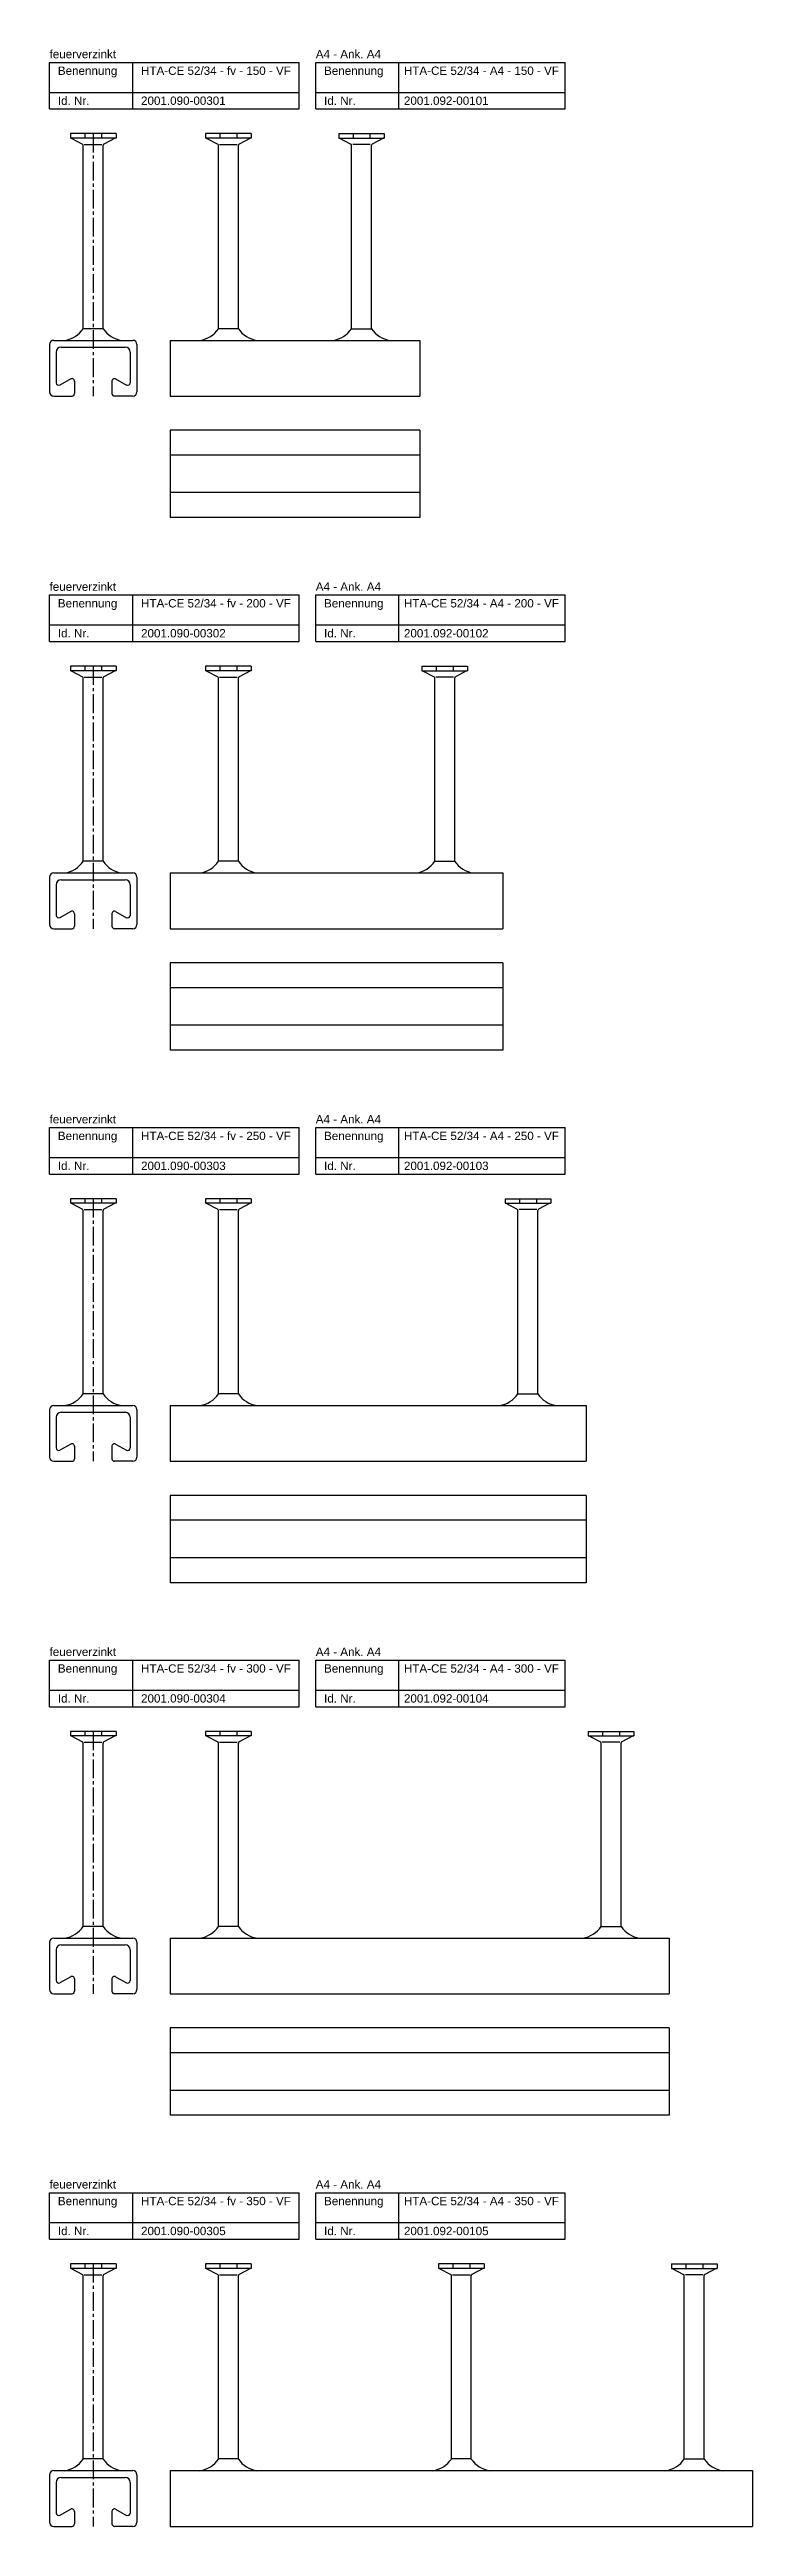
# Model space of a CAD drawing. Header units: inches. Extents: x 9 to 6151, y 3 to 3165.
# Drawn here: x 9 to 431, y 1676 to 3165 of the extents above; entities that cross this region are included whole.
import ezdxf

# ---------------------------------------------------------------- set-up
doc = ezdxf.new("R2010")
doc.units = ezdxf.units.IN
doc.header["$MEASUREMENT"] = 0
doc.linetypes.add('MITTE2', pattern=[1.125, 0.75, -0.125, 0.125, -0.125])
doc.layers.add('HALFEN', color=2, linetype='Continuous')
doc.styles.add('ARIAL50', font='arial.ttf', dxfattribs={"height": 5})

msp = doc.modelspace()

# ---------------------------------------------------------------- texts
at = {"layer": 'HALFEN', "style": 'ARIAL50'}
for s, p in [('feuerverzinkt', (8.9, 3159.5)), ('A4 - Ank. A4', (168.9, 3159.5)), ('Benennung', (13.9, 3149.5)), ('HTA-CE 52/34 - fv - 150 - VF', (63.9, 3149.5)), ('Benennung', (173.9, 3149.5)), ('HTA-CE 52/34 - A4 - 150 - VF', (221.9, 3149.5)), ('Id. Nr.', (13.9, 3131.5)), ('2001.090-00301', (63.9, 3131.5)), ('Id. Nr.', (173.9, 3131.5)), ('2001.092-00101', (221.9, 3131.5)), ('feuerverzinkt', (8.9, 2839.5)), ('A4 - Ank. A4', (168.9, 2839.5)), ('Benennung', (13.9, 2829.5)), ('HTA-CE 52/34 - fv - 200 - VF', (63.9, 2829.5)), ('Benennung', (173.9, 2829.5)), ('HTA-CE 52/34 - A4 - 200 - VF', (221.9, 2829.5)), ('Id. Nr.', (13.9, 2811.5)), ('2001.090-00302', (63.9, 2811.5)), ('Id. Nr.', (173.9, 2811.5)), ('2001.092-00102', (221.9, 2811.5)), ('feuerverzinkt', (8.9, 2519.5)), ('A4 - Ank. A4', (168.9, 2519.5)), ('Benennung', (13.9, 2509.5)), ('HTA-CE 52/34 - fv - 250 - VF', (63.9, 2509.5)), ('Benennung', (173.9, 2509.5)), ('HTA-CE 52/34 - A4 - 250 - VF', (221.9, 2509.5)), ('Id. Nr.', (13.9, 2491.5)), ('2001.090-00303', (63.9, 2491.5)), ('Id. Nr.', (173.9, 2491.5)), ('2001.092-00103', (221.9, 2491.5)), ('feuerverzinkt', (8.9, 2199.5)), ('A4 - Ank. A4', (168.9, 2199.5)), ('Benennung', (13.9, 2189.5)), ('HTA-CE 52/34 - fv - 300 - VF', (63.9, 2189.5)), ('Benennung', (173.9, 2189.5)), ('HTA-CE 52/34 - A4 - 300 - VF', (221.9, 2189.5)), ('Id. Nr.', (13.9, 2171.5)), ('2001.090-00304', (63.9, 2171.5)), ('Id. Nr.', (173.9, 2171.5)), ('2001.092-00104', (221.9, 2171.5)), ('feuerverzinkt', (8.9, 1879.5)), ('A4 - Ank. A4', (168.9, 1879.5)), ('Benennung', (13.9, 1869.5)), ('HTA-CE 52/34 - fv - 350 - VF', (63.9, 1869.5)), ('Benennung', (173.9, 1869.5)), ('HTA-CE 52/34 - A4 - 350 - VF', (221.9, 1869.5)), ('Id. Nr.', (13.9, 1851.5)), ('2001.090-00305', (63.9, 1851.5)), ('Id. Nr.', (173.9, 1851.5)), ('2001.092-00105', (221.9, 1851.5))]:
    msp.add_text(s, height=5, dxfattribs=at).set_placement(p)

# ---------------------------------------------------------------- linework, layer by layer
at = {"layer": 'HALFEN'}
for p, q in [((8.9, 3157), (158.9, 3157)), ((8.9, 3129), (8.9, 3157)), ((58.9, 3129), (58.9, 3157)), ((158.9, 3129), (158.9, 3157)), ((168.9, 3157), (318.9, 3157)), ((168.9, 3129), (168.9, 3157)), ((218.9, 3129), (218.9, 3157)), ((318.9, 3129), (318.9, 3157)), ((8.9, 3139), (158.9, 3139)), ((8.9, 3129), (158.9, 3129)), ((168.9, 3139), (318.9, 3139)), ((168.9, 3129), (318.9, 3129)), ((48.9, 3114.2), (21.4, 3114.2)), ((21.4, 3114.2), (21.4, 3111.5)), ((48.9, 3111.5), (21.4, 3111.5)), ((21.9, 3111.5), (28.7, 3107.9)), ((30.1, 3114.2), (30.1, 3111.5)), ((40.2, 3114.2), (40.2, 3111.5)), ((48.4, 3111.5), (41.6, 3107.9)), ((48.9, 3114.2), (48.9, 3111.5)), ((130.1, 3114.2), (102.7, 3114.2)), ((102.7, 3114.2), (102.7, 3111.5)), ((130.1, 3111.5), (102.7, 3111.5)), ((103.1, 3111.5), (110, 3107.9)), ((111.3, 3114.2), (111.3, 3111.5)), ((121.5, 3114.2), (121.5, 3111.5)), ((129.6, 3111.5), (122.8, 3107.9)), ((130.1, 3114.2), (130.1, 3111.5)), ((182.7, 3114.2), (210.1, 3114.2)), ((182.7, 3114.2), (182.7, 3111.5)), ((182.7, 3111.5), (210.1, 3111.5)), ((183.1, 3111.5), (190, 3107.9)), ((191.3, 3114.2), (191.3, 3111.5)), ((201.5, 3114.2), (201.5, 3111.5)), ((209.6, 3111.5), (202.8, 3107.9)), ((210.1, 3114.2), (210.1, 3111.5)), ((29.1, 2997), (29.1, 3107.2)), ((29.8, 3107.7), (40.4, 3107.7)), ((41.1, 2997), (41.1, 3107.2)), ((110.4, 2997), (110.4, 3107.2)), ((111, 3107.7), (121.7, 3107.7)), ((122.4, 2997), (122.4, 3107.2)), ((190.4, 2997), (190.4, 3107.2)), ((201.7, 3107.7), (191.1, 3107.7)), ((202.4, 2997), (202.4, 3107.2)), ((41.1, 2997), (29.1, 2997)), ((122.4, 2997), (110.4, 2997)), ((190.4, 2997), (202.4, 2997)), ((8.9, 2987.5), (8.9, 2959)), ((11.4, 2990), (58.9, 2990)), ((12.9, 2982.9), (12.9, 2964.3)), ((15.9, 2985.9), (54.4, 2985.9)), ((57.4, 2982.9), (57.4, 2964.3)), ((61.4, 2987.5), (61.4, 2959)), ((81.4, 2990), (231.4, 2990)), ((81.4, 2990), (81.4, 2956.5)), ((231.4, 2990), (231.4, 2956.5)), ((21.7, 2966.8), (15.1, 2963.1)), ((23.9, 2965.5), (23.9, 2958)), ((46.4, 2965.5), (46.4, 2958)), ((48.6, 2966.8), (55.2, 2963.1)), ((11.4, 2956.5), (22.4, 2956.5)), ((58.9, 2956.5), (47.9, 2956.5)), ((81.4, 2956.5), (231.4, 2956.5)), ((231.4, 2936), (81.4, 2936)), ((81.4, 2936), (81.4, 2883.5)), ((231.4, 2936), (231.4, 2883.5)), ((231.4, 2921), (81.4, 2921)), ((231.4, 2898.5), (81.4, 2898.5)), ((231.4, 2883.5), (81.4, 2883.5)), ((8.9, 2837), (158.9, 2837)), ((8.9, 2809), (8.9, 2837)), ((58.9, 2809), (58.9, 2837)), ((158.9, 2809), (158.9, 2837)), ((168.9, 2837), (318.9, 2837)), ((168.9, 2809), (168.9, 2837)), ((218.9, 2809), (218.9, 2837)), ((318.9, 2809), (318.9, 2837)), ((8.9, 2819), (158.9, 2819)), ((168.9, 2819), (318.9, 2819)), ((8.9, 2809), (158.9, 2809)), ((168.9, 2809), (318.9, 2809)), ((48.9, 2794.2), (21.4, 2794.2)), ((21.4, 2794.2), (21.4, 2791.5)), ((48.9, 2791.5), (21.4, 2791.5)), ((21.9, 2791.5), (28.7, 2787.9)), ((29.1, 2677), (29.1, 2787.2)), ((29.8, 2787.7), (40.4, 2787.7)), ((30.1, 2794.2), (30.1, 2791.5)), ((40.2, 2794.2), (40.2, 2791.5)), ((41.1, 2677), (41.1, 2787.2)), ((48.4, 2791.5), (41.6, 2787.9)), ((48.9, 2794.2), (48.9, 2791.5)), ((130.1, 2794.2), (102.7, 2794.2)), ((102.7, 2794.2), (102.7, 2791.5)), ((130.1, 2791.5), (102.7, 2791.5)), ((103.1, 2791.5), (110, 2787.9)), ((110.4, 2677), (110.4, 2787.2)), ((111, 2787.7), (121.7, 2787.7)), ((111.3, 2794.2), (111.3, 2791.5)), ((121.5, 2794.2), (121.5, 2791.5)), ((122.4, 2677), (122.4, 2787.2)), ((129.6, 2791.5), (122.8, 2787.9)), ((130.1, 2794.2), (130.1, 2791.5)), ((232.7, 2794.2), (260.1, 2794.2)), ((232.7, 2794.2), (232.7, 2791.5)), ((232.7, 2791.5), (260.1, 2791.5)), ((233.1, 2791.5), (240, 2787.9)), ((240.4, 2677), (240.4, 2787.2)), ((251.7, 2787.7), (241.1, 2787.7)), ((241.3, 2794.2), (241.3, 2791.5)), ((251.5, 2794.2), (251.5, 2791.5)), ((252.4, 2677), (252.4, 2787.2)), ((259.6, 2791.5), (252.8, 2787.9)), ((260.1, 2794.2), (260.1, 2791.5)), ((8.9, 2667.5), (8.9, 2639)), ((11.4, 2670), (58.9, 2670)), ((15.9, 2665.9), (54.4, 2665.9)), ((41.1, 2677), (29.1, 2677)), ((61.4, 2667.5), (61.4, 2639)), ((81.4, 2670), (281.4, 2670)), ((81.4, 2670), (81.4, 2636.5)), ((122.4, 2677), (110.4, 2677)), ((240.4, 2677), (252.4, 2677)), ((281.4, 2670), (281.4, 2636.5)), ((12.9, 2662.9), (12.9, 2644.3)), ((57.4, 2662.9), (57.4, 2644.3)), ((11.4, 2636.5), (22.4, 2636.5)), ((21.7, 2646.8), (15.1, 2643.1)), ((23.9, 2645.5), (23.9, 2638)), ((46.4, 2645.5), (46.4, 2638)), ((58.9, 2636.5), (47.9, 2636.5)), ((48.6, 2646.8), (55.2, 2643.1)), ((81.4, 2636.5), (281.4, 2636.5)), ((281.4, 2616), (81.4, 2616)), ((81.4, 2616), (81.4, 2563.5)), ((281.4, 2616), (281.4, 2563.5)), ((281.4, 2601), (81.4, 2601)), ((281.4, 2578.5), (81.4, 2578.5)), ((281.4, 2563.5), (81.4, 2563.5)), ((8.9, 2517), (158.9, 2517)), ((8.9, 2489), (8.9, 2517)), ((58.9, 2489), (58.9, 2517)), ((158.9, 2489), (158.9, 2517)), ((168.9, 2517), (318.9, 2517)), ((168.9, 2489), (168.9, 2517)), ((218.9, 2489), (218.9, 2517)), ((318.9, 2489), (318.9, 2517)), ((8.9, 2499), (158.9, 2499)), ((8.9, 2489), (158.9, 2489)), ((168.9, 2499), (318.9, 2499)), ((168.9, 2489), (318.9, 2489)), ((48.9, 2474.2), (21.4, 2474.2)), ((21.4, 2474.2), (21.4, 2471.5)), ((48.9, 2471.5), (21.4, 2471.5)), ((21.9, 2471.5), (28.7, 2467.9)), ((30.1, 2474.2), (30.1, 2471.5)), ((40.2, 2474.2), (40.2, 2471.5)), ((48.4, 2471.5), (41.6, 2467.9)), ((48.9, 2474.2), (48.9, 2471.5)), ((130.1, 2474.2), (102.7, 2474.2)), ((102.7, 2474.2), (102.7, 2471.5)), ((130.1, 2471.5), (102.7, 2471.5)), ((103.1, 2471.5), (110, 2467.9)), ((111.3, 2474.2), (111.3, 2471.5)), ((121.5, 2474.2), (121.5, 2471.5)), ((129.6, 2471.5), (122.8, 2467.9)), ((130.1, 2474.2), (130.1, 2471.5)), ((282.7, 2474.2), (310.1, 2474.2)), ((282.7, 2474.2), (282.7, 2471.5)), ((282.7, 2471.5), (310.1, 2471.5)), ((283.1, 2471.5), (290, 2467.9)), ((291.3, 2474.2), (291.3, 2471.5)), ((301.5, 2474.2), (301.5, 2471.5)), ((309.6, 2471.5), (302.8, 2467.9)), ((310.1, 2474.2), (310.1, 2471.5)), ((29.1, 2357), (29.1, 2467.2)), ((29.8, 2467.7), (40.4, 2467.7)), ((41.1, 2357), (41.1, 2467.2)), ((110.4, 2357), (110.4, 2467.2)), ((111, 2467.7), (121.7, 2467.7)), ((122.4, 2357), (122.4, 2467.2)), ((290.4, 2357), (290.4, 2467.2)), ((301.7, 2467.7), (291.1, 2467.7)), ((302.4, 2357), (302.4, 2467.2)), ((41.1, 2357), (29.1, 2357)), ((122.4, 2357), (110.4, 2357)), ((290.4, 2357), (302.4, 2357)), ((8.9, 2347.5), (8.9, 2319)), ((11.4, 2350), (58.9, 2350)), ((12.9, 2342.9), (12.9, 2324.3)), ((15.9, 2345.9), (54.4, 2345.9)), ((57.4, 2342.9), (57.4, 2324.3)), ((61.4, 2347.5), (61.4, 2319)), ((81.4, 2350), (331.4, 2350)), ((81.4, 2350), (81.4, 2316.5)), ((331.4, 2350), (331.4, 2316.5)), ((21.7, 2326.8), (15.1, 2323.1)), ((23.9, 2325.5), (23.9, 2318)), ((46.4, 2325.5), (46.4, 2318)), ((48.6, 2326.8), (55.2, 2323.1)), ((11.4, 2316.5), (22.4, 2316.5)), ((58.9, 2316.5), (47.9, 2316.5)), ((81.4, 2316.5), (331.4, 2316.5)), ((331.4, 2296), (81.4, 2296)), ((81.4, 2296), (81.4, 2243.5)), ((331.4, 2296), (331.4, 2243.5)), ((331.4, 2281), (81.4, 2281)), ((331.4, 2258.5), (81.4, 2258.5)), ((331.4, 2243.5), (81.4, 2243.5)), ((8.9, 2197), (158.9, 2197)), ((8.9, 2169), (8.9, 2197)), ((58.9, 2169), (58.9, 2197)), ((158.9, 2169), (158.9, 2197)), ((168.9, 2197), (318.9, 2197)), ((168.9, 2169), (168.9, 2197)), ((218.9, 2169), (218.9, 2197)), ((318.9, 2169), (318.9, 2197)), ((8.9, 2179), (158.9, 2179)), ((168.9, 2179), (318.9, 2179)), ((8.9, 2169), (158.9, 2169)), ((168.9, 2169), (318.9, 2169)), ((48.9, 2154.2), (21.4, 2154.2)), ((21.4, 2154.2), (21.4, 2151.5)), ((48.9, 2151.5), (21.4, 2151.5)), ((21.9, 2151.5), (28.7, 2147.9)), ((29.1, 2037), (29.1, 2147.2)), ((29.8, 2147.7), (40.4, 2147.7)), ((30.1, 2154.2), (30.1, 2151.5)), ((40.2, 2154.2), (40.2, 2151.5)), ((41.1, 2037), (41.1, 2147.2)), ((48.4, 2151.5), (41.6, 2147.9)), ((48.9, 2154.2), (48.9, 2151.5)), ((130.1, 2154.2), (102.7, 2154.2)), ((102.7, 2154.2), (102.7, 2151.5)), ((130.1, 2151.5), (102.7, 2151.5)), ((103.1, 2151.5), (110, 2147.9)), ((110.4, 2037), (110.4, 2147.2)), ((111, 2147.7), (121.7, 2147.7)), ((111.3, 2154.2), (111.3, 2151.5)), ((121.5, 2154.2), (121.5, 2151.5)), ((122.4, 2037), (122.4, 2147.2)), ((129.6, 2151.5), (122.8, 2147.9)), ((130.1, 2154.2), (130.1, 2151.5)), ((332.7, 2154.2), (360.1, 2154.2)), ((332.7, 2154.2), (332.7, 2151.5)), ((332.7, 2151.5), (360.1, 2151.5)), ((333.1, 2151.5), (340, 2147.9)), ((340.4, 2037), (340.4, 2147.2)), ((351.7, 2147.7), (341.1, 2147.7)), ((341.3, 2154.2), (341.3, 2151.5)), ((351.5, 2154.2), (351.5, 2151.5)), ((352.4, 2037), (352.4, 2147.2)), ((359.6, 2151.5), (352.8, 2147.9)), ((360.1, 2154.2), (360.1, 2151.5)), ((8.9, 2027.5), (8.9, 1999)), ((11.4, 2030), (58.9, 2030)), ((15.9, 2025.9), (54.4, 2025.9)), ((41.1, 2037), (29.1, 2037)), ((61.4, 2027.5), (61.4, 1999)), ((81.4, 2030), (381.4, 2030)), ((81.4, 2030), (81.4, 1996.5)), ((122.4, 2037), (110.4, 2037)), ((340.4, 2037), (352.4, 2037)), ((381.4, 2030), (381.4, 1996.5)), ((12.9, 2022.9), (12.9, 2004.3)), ((57.4, 2022.9), (57.4, 2004.3)), ((11.4, 1996.5), (22.4, 1996.5)), ((21.7, 2006.8), (15.1, 2003.1)), ((23.9, 2005.5), (23.9, 1998)), ((46.4, 2005.5), (46.4, 1998)), ((58.9, 1996.5), (47.9, 1996.5)), ((48.6, 2006.8), (55.2, 2003.1)), ((81.4, 1996.5), (381.4, 1996.5)), ((381.4, 1976), (81.4, 1976)), ((81.4, 1976), (81.4, 1923.5)), ((381.4, 1976), (381.4, 1923.5)), ((381.4, 1961), (81.4, 1961)), ((381.4, 1938.5), (81.4, 1938.5)), ((381.4, 1923.5), (81.4, 1923.5)), ((8.9, 1877), (158.9, 1877)), ((8.9, 1849), (8.9, 1877)), ((58.9, 1849), (58.9, 1877)), ((158.9, 1849), (158.9, 1877)), ((168.9, 1877), (318.9, 1877)), ((168.9, 1849), (168.9, 1877)), ((218.9, 1849), (218.9, 1877)), ((318.9, 1849), (318.9, 1877)), ((8.9, 1859), (158.9, 1859)), ((8.9, 1849), (158.9, 1849)), ((168.9, 1859), (318.9, 1859)), ((168.9, 1849), (318.9, 1849)), ((48.9, 1834.2), (21.4, 1834.2)), ((21.4, 1834.2), (21.4, 1831.5)), ((48.9, 1831.5), (21.4, 1831.5)), ((21.9, 1831.5), (28.7, 1827.9)), ((30.1, 1834.2), (30.1, 1831.5)), ((40.2, 1834.2), (40.2, 1831.5)), ((48.4, 1831.5), (41.6, 1827.9)), ((48.9, 1834.2), (48.9, 1831.5)), ((130.1, 1834.2), (102.7, 1834.2)), ((102.7, 1834.2), (102.7, 1831.5)), ((130.1, 1831.5), (102.7, 1831.5)), ((103.1, 1831.5), (110, 1827.9)), ((111.3, 1834.2), (111.3, 1831.5)), ((121.5, 1834.2), (121.5, 1831.5)), ((129.6, 1831.5), (122.8, 1827.9)), ((130.1, 1834.2), (130.1, 1831.5)), ((270.1, 1834.2), (242.7, 1834.2)), ((242.7, 1834.2), (242.7, 1831.5)), ((270.1, 1831.5), (242.7, 1831.5)), ((243.1, 1831.5), (250, 1827.9)), ((251.3, 1834.2), (251.3, 1831.5)), ((261.5, 1834.2), (261.5, 1831.5)), ((269.6, 1831.5), (262.8, 1827.9)), ((270.1, 1834.2), (270.1, 1831.5)), ((382.7, 1834.2), (410.1, 1834.2)), ((382.7, 1834.2), (382.7, 1831.5)), ((382.7, 1831.5), (410.1, 1831.5)), ((383.1, 1831.5), (390, 1827.9)), ((391.3, 1834.2), (391.3, 1831.5)), ((401.5, 1834.2), (401.5, 1831.5)), ((409.6, 1831.5), (402.8, 1827.9)), ((410.1, 1834.2), (410.1, 1831.5)), ((29.1, 1717), (29.1, 1827.2)), ((29.8, 1827.7), (40.4, 1827.7)), ((41.1, 1717), (41.1, 1827.2)), ((110.4, 1717), (110.4, 1827.2)), ((111, 1827.7), (121.7, 1827.7)), ((122.4, 1717), (122.4, 1827.2)), ((250.4, 1717), (250.4, 1827.2)), ((251, 1827.7), (261.7, 1827.7)), ((262.4, 1717), (262.4, 1827.2)), ((390.4, 1717), (390.4, 1827.2)), ((401.7, 1827.7), (391.1, 1827.7)), ((402.4, 1717), (402.4, 1827.2)), ((41.1, 1717), (29.1, 1717)), ((122.4, 1717), (110.4, 1717)), ((262.4, 1717), (250.4, 1717)), ((390.4, 1717), (402.4, 1717)), ((8.9, 1707.5), (8.9, 1679)), ((11.4, 1710), (58.9, 1710)), ((12.9, 1702.9), (12.9, 1684.3)), ((15.9, 1705.9), (54.4, 1705.9)), ((57.4, 1702.9), (57.4, 1684.3)), ((61.4, 1707.5), (61.4, 1679)), ((81.4, 1710), (431.4, 1710)), ((81.4, 1710), (81.4, 1676.5)), ((431.4, 1710), (431.4, 1676.5)), ((21.7, 1686.8), (15.1, 1683.1)), ((23.9, 1685.5), (23.9, 1678)), ((46.4, 1685.5), (46.4, 1678)), ((48.6, 1686.8), (55.2, 1683.1)), ((11.4, 1676.5), (22.4, 1676.5)), ((58.9, 1676.5), (47.9, 1676.5)), ((81.4, 1676.5), (431.4, 1676.5))]:
    msp.add_line(p, q, dxfattribs=at)
at = {"layer": 'HALFEN', "color": 1, "linetype": 'MITTE2', "ltscale": 15}
for p, q in [((35.1, 3114.2), (35.1, 2956.5)), ((35.1, 2794.2), (35.1, 2636.5)), ((35.1, 2474.2), (35.1, 2316.5)), ((35.1, 2154.2), (35.1, 1996.5)), ((35.1, 1834.2), (35.1, 1676.5))]:
    msp.add_line(p, q, dxfattribs=at)
at = {"layer": 'HALFEN'}
for centre, radius, start, end in [((28.3, 3107.2), 0.8, 0, 62.3005), ((41.9, 3107.2), 0.8, 117.6995, 180), ((109.6, 3107.2), 0.8, 0, 62.3005), ((123.2, 3107.2), 0.8, 117.6995, 180), ((189.6, 3107.2), 0.8, 0, 62.3005), ((203.2, 3107.2), 0.8, 117.6995, 180), ((15.6, 3006.1), 16.3, 278.3975, 325.9993), ((54.6, 3006.1), 16.3, 214.0007, 261.6025), ((96.9, 3006.1), 16.3, 278.3975, 325.9993), ((135.9, 3006.1), 16.3, 214.0007, 261.6025), ((176.9, 3006.1), 16.3, 278.3975, 325.9993), ((215.9, 3006.1), 16.3, 214.0007, 261.6025), ((11.4, 2987.5), 2.5, 90, 180), ((15.9, 2982.9), 3, 90, 180), ((54.4, 2982.9), 3, 0, 90), ((58.9, 2987.5), 2.5, 0, 90), ((14.4, 2964.5), 1.5, 180, 298.9225), ((22.4, 2965.5), 1.5, 350.8998, 118.9225), ((47.9, 2965.5), 1.5, 61.0775, 189.1002), ((55.9, 2964.5), 1.5, 241.0775, 0), ((11.4, 2959), 2.5, 180, 270), ((22.4, 2958), 1.5, 270, 0), ((47.9, 2958), 1.5, 180, 270), ((58.9, 2959), 2.5, 270, 0), ((28.3, 2787.2), 0.8, 0, 62.3005), ((41.9, 2787.2), 0.8, 117.6995, 180), ((109.6, 2787.2), 0.8, 0, 62.3005), ((123.2, 2787.2), 0.8, 117.6995, 180), ((239.6, 2787.2), 0.8, 0, 62.3005), ((253.2, 2787.2), 0.8, 117.6995, 180), ((11.4, 2667.5), 2.5, 90, 180), ((15.9, 2662.9), 3, 90, 180), ((15.6, 2686.1), 16.3, 278.3975, 325.9993), ((54.6, 2686.1), 16.3, 214.0007, 261.6025), ((54.4, 2662.9), 3, 0, 90), ((58.9, 2667.5), 2.5, 0, 90), ((96.9, 2686.1), 16.3, 278.3975, 325.9993), ((135.9, 2686.1), 16.3, 214.0007, 261.6025), ((226.9, 2686.1), 16.3, 278.3975, 325.9993), ((265.9, 2686.1), 16.3, 214.0007, 261.6025), ((11.4, 2639), 2.5, 180, 270), ((14.4, 2644.5), 1.5, 180, 298.9225), ((22.4, 2645.5), 1.5, 350.8998, 118.9225), ((22.4, 2638), 1.5, 270, 0), ((47.9, 2645.5), 1.5, 61.0775, 189.1002), ((47.9, 2638), 1.5, 180, 270), ((55.9, 2644.5), 1.5, 241.0775, 0), ((58.9, 2639), 2.5, 270, 0), ((28.3, 2467.2), 0.8, 0, 62.3005), ((41.9, 2467.2), 0.8, 117.6995, 180), ((109.6, 2467.2), 0.8, 0, 62.3005), ((123.2, 2467.2), 0.8, 117.6995, 180), ((289.6, 2467.2), 0.8, 0, 62.3005), ((303.2, 2467.2), 0.8, 117.6995, 180), ((15.6, 2366.1), 16.3, 278.3975, 325.9993), ((54.6, 2366.1), 16.3, 214.0007, 261.6025), ((96.9, 2366.1), 16.3, 278.3975, 325.9993), ((135.9, 2366.1), 16.3, 214.0007, 261.6025), ((276.9, 2366.1), 16.3, 278.3975, 325.9993), ((315.9, 2366.1), 16.3, 214.0007, 261.6025), ((11.4, 2347.5), 2.5, 90, 180), ((15.9, 2342.9), 3, 90, 180), ((54.4, 2342.9), 3, 0, 90), ((58.9, 2347.5), 2.5, 0, 90), ((14.4, 2324.5), 1.5, 180, 298.9225), ((22.4, 2325.5), 1.5, 350.8998, 118.9225), ((47.9, 2325.5), 1.5, 61.0775, 189.1002), ((55.9, 2324.5), 1.5, 241.0775, 0), ((11.4, 2319), 2.5, 180, 270), ((22.4, 2318), 1.5, 270, 0), ((47.9, 2318), 1.5, 180, 270), ((58.9, 2319), 2.5, 270, 0), ((28.3, 2147.2), 0.8, 0, 62.3005), ((41.9, 2147.2), 0.8, 117.6995, 180), ((109.6, 2147.2), 0.8, 0, 62.3005), ((123.2, 2147.2), 0.8, 117.6995, 180), ((339.6, 2147.2), 0.8, 0, 62.3005), ((353.2, 2147.2), 0.8, 117.6995, 180), ((11.4, 2027.5), 2.5, 90, 180), ((15.9, 2022.9), 3, 90, 180), ((15.6, 2046.1), 16.3, 278.3975, 325.9993), ((54.6, 2046.1), 16.3, 214.0007, 261.6025), ((54.4, 2022.9), 3, 0, 90), ((58.9, 2027.5), 2.5, 0, 90), ((96.9, 2046.1), 16.3, 278.3975, 325.9993), ((135.9, 2046.1), 16.3, 214.0007, 261.6025), ((326.9, 2046.1), 16.3, 278.3975, 325.9993), ((365.9, 2046.1), 16.3, 214.0007, 261.6025), ((11.4, 1999), 2.5, 180, 270), ((14.4, 2004.5), 1.5, 180, 298.9225), ((22.4, 2005.5), 1.5, 350.8998, 118.9225), ((22.4, 1998), 1.5, 270, 0), ((47.9, 2005.5), 1.5, 61.0775, 189.1002), ((47.9, 1998), 1.5, 180, 270), ((55.9, 2004.5), 1.5, 241.0775, 0), ((58.9, 1999), 2.5, 270, 0), ((28.3, 1827.2), 0.8, 0, 62.3005), ((41.9, 1827.2), 0.8, 117.6995, 180), ((109.6, 1827.2), 0.8, 0, 62.3005), ((123.2, 1827.2), 0.8, 117.6995, 180), ((249.6, 1827.2), 0.8, 0, 62.3005), ((263.2, 1827.2), 0.8, 117.6995, 180), ((389.6, 1827.2), 0.8, 0, 62.3005), ((403.2, 1827.2), 0.8, 117.6995, 180), ((15.6, 1726.1), 16.3, 278.3975, 325.9993), ((54.6, 1726.1), 16.3, 214.0007, 261.6025), ((96.9, 1726.1), 16.3, 278.3975, 325.9993), ((135.9, 1726.1), 16.3, 214.0007, 261.6025), ((236.9, 1726.1), 16.3, 278.3975, 325.9993), ((275.9, 1726.1), 16.3, 214.0007, 261.6025), ((376.9, 1726.1), 16.3, 278.3975, 325.9993), ((415.9, 1726.1), 16.3, 214.0007, 261.6025), ((11.4, 1707.5), 2.5, 90, 180), ((15.9, 1702.9), 3, 90, 180), ((54.4, 1702.9), 3, 0, 90), ((58.9, 1707.5), 2.5, 0, 90), ((14.4, 1684.5), 1.5, 180, 298.9225), ((22.4, 1685.5), 1.5, 350.8998, 118.9225), ((47.9, 1685.5), 1.5, 61.0775, 189.1002), ((55.9, 1684.5), 1.5, 241.0775, 0), ((11.4, 1679), 2.5, 180, 270), ((22.4, 1678), 1.5, 270, 0), ((47.9, 1678), 1.5, 180, 270), ((58.9, 1679), 2.5, 270, 0)]:
    msp.add_arc(centre, radius, start, end, dxfattribs=at)

msp.set_redraw_order([(e.dxf.handle, doc.entitydb.next_handle()) for e in msp.query("TEXT MTEXT ATTDEF DIMENSION ARC_DIMENSION")])  # texts and dimensions are drawn at this point

doc.saveas('drawing.dxf')
